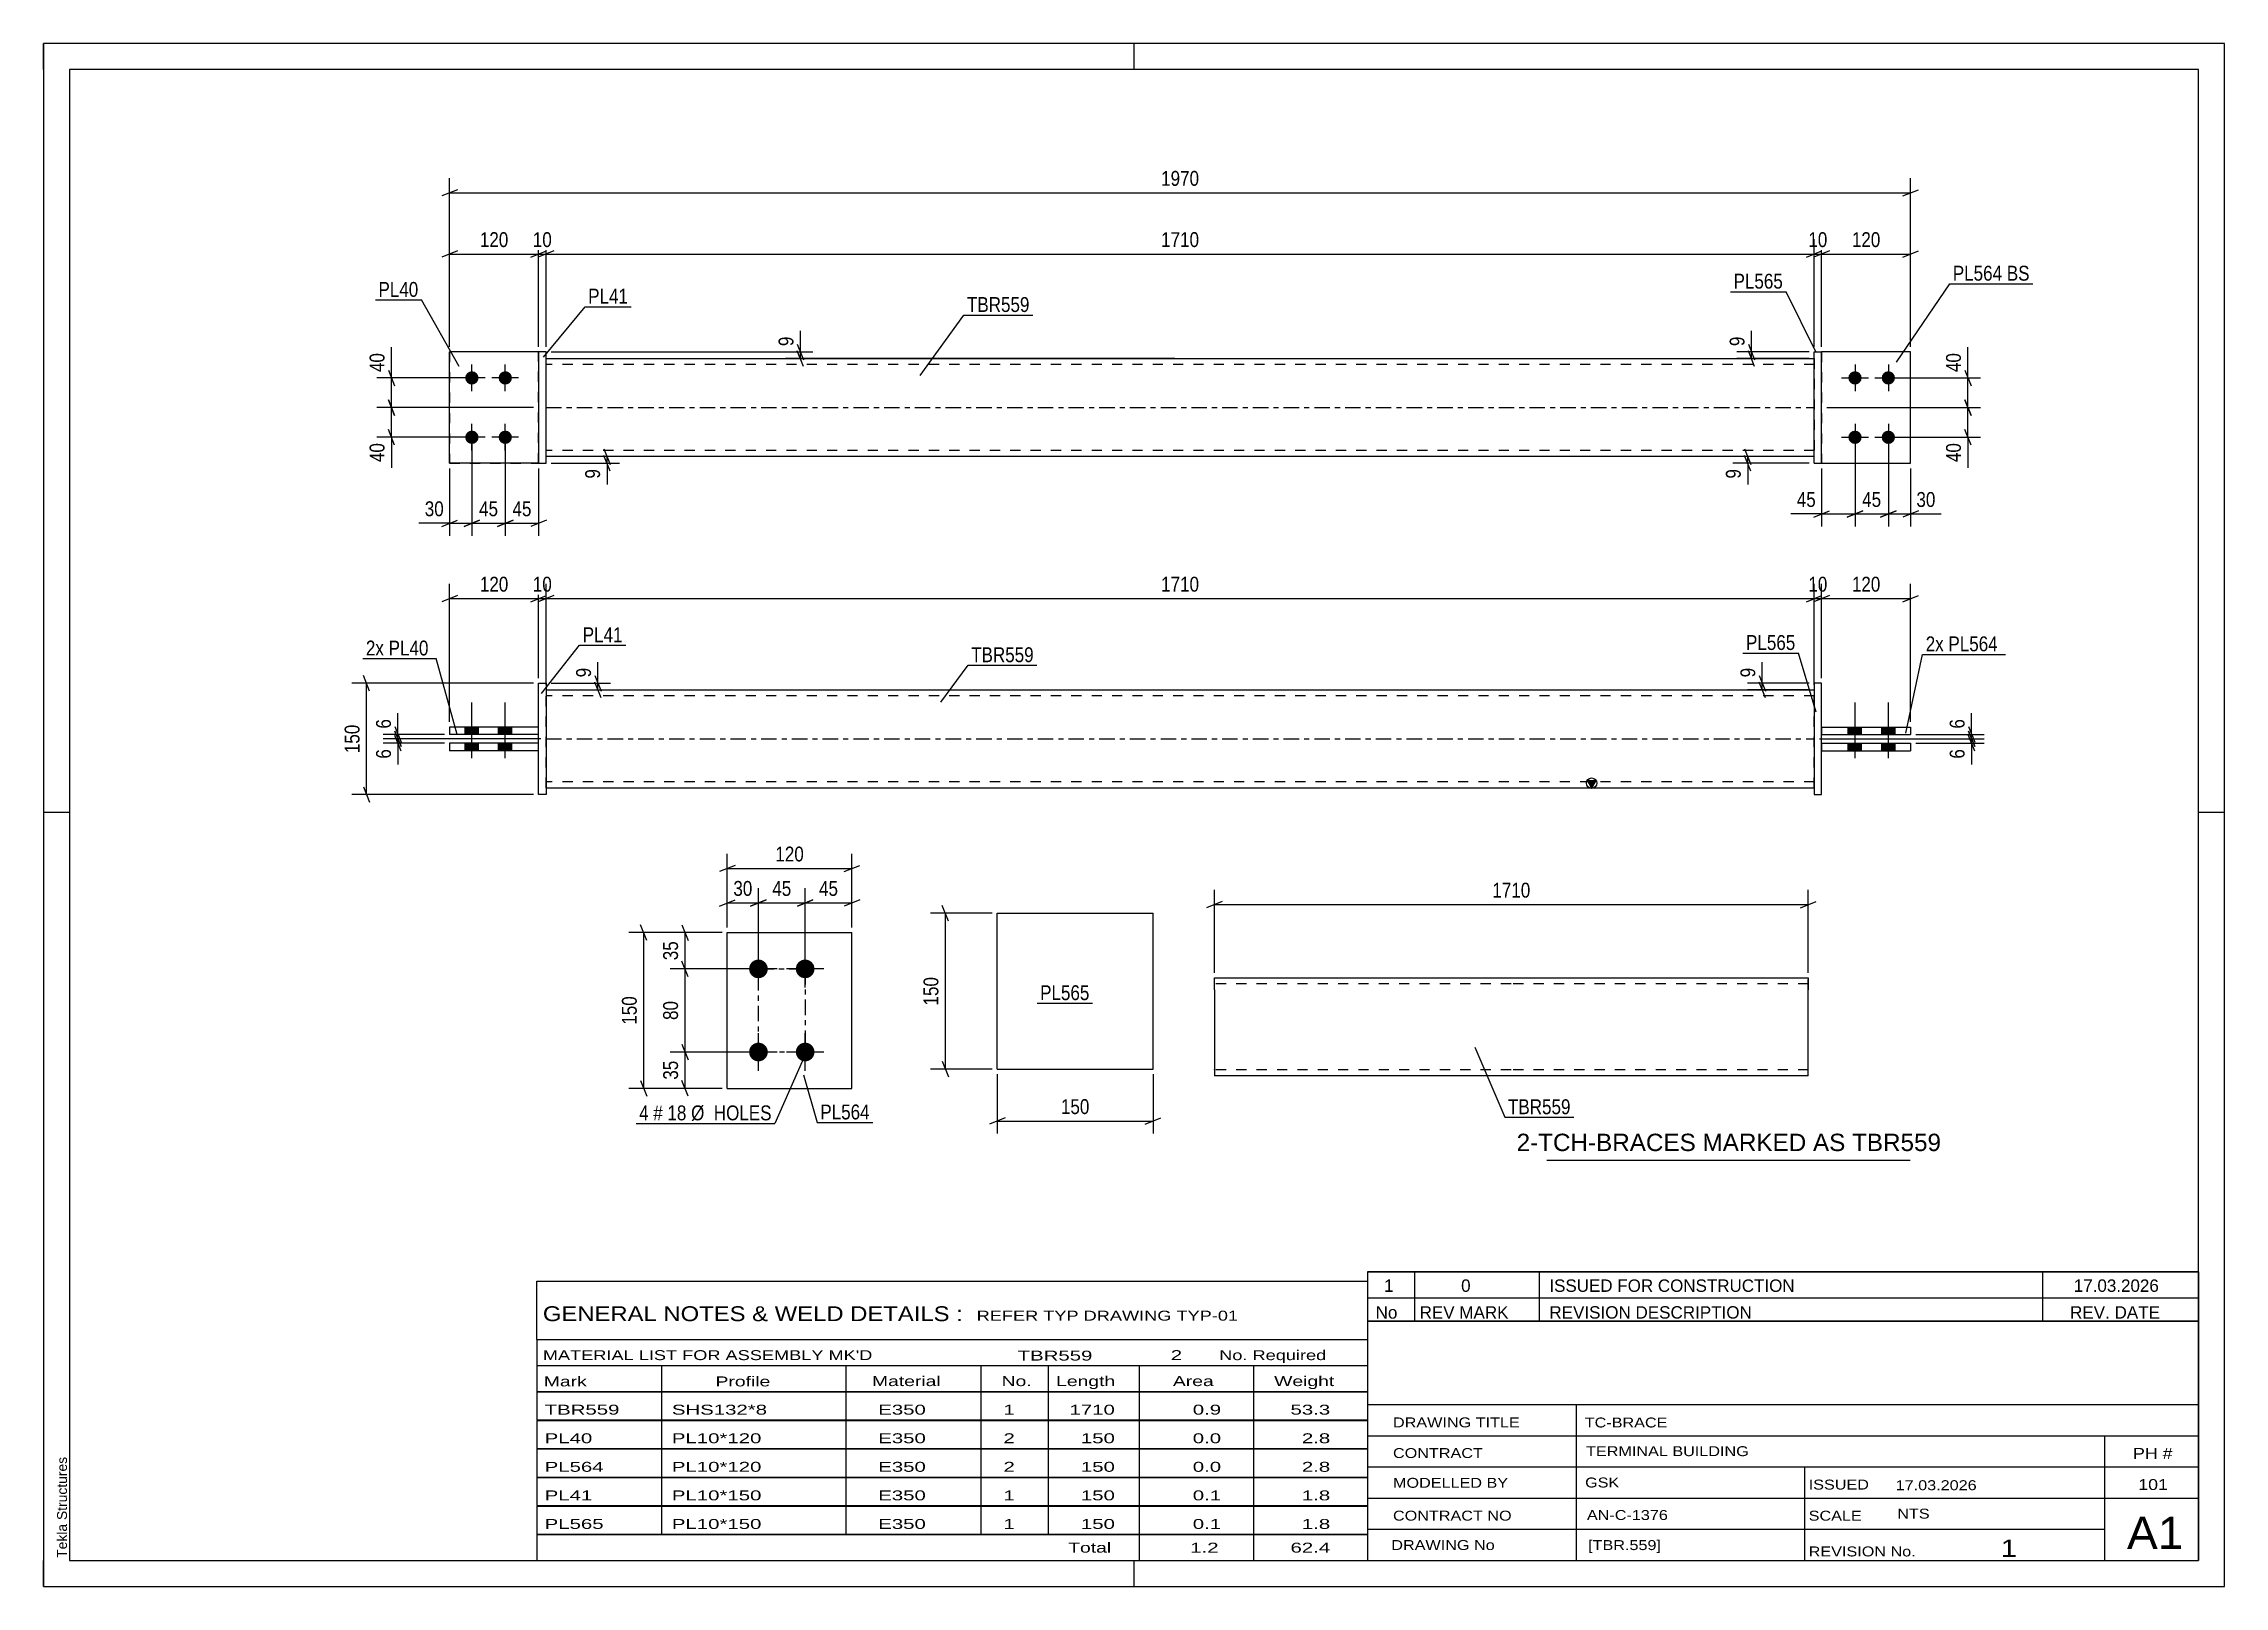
# Model space of a CAD drawing. Header units: millimetres. Extents: x 0 to 420, y 0 to 297.
import ezdxf

# ---------------------------------------------------------------- set-up
doc = ezdxf.new("R2010")
doc.units = ezdxf.units.MM
doc.linetypes.add('DXK_LINE_DOT2', pattern=[3.9198, 1.9599, -1.9599])
doc.linetypes.add('DXK_LINE_DOT3', pattern=[5.9187, 2.979, -0.9799, 0.9799, -0.9799])
doc.styles.add('Arial', font='arial.ttf', dxfattribs={"height": 0.2})
doc.styles.add('Arial Narrow', font='ARIALN.TTF', dxfattribs={"height": 0.2})

# ---------------------------------------------------------------- blocks, each defined once
blk = doc.blocks.new('Unknown-582664910-1163')
at = {"color": 5, "linetype": 'Continuous'}
for p, q in [((420, 297), (0, 297)), ((0, 297), (0, 0)), ((0, 292), (0, 297)), ((210, 292), (210, 297)), ((420, 0), (420, 297)), ((415, 292), (5, 292)), ((5, 292), (5, 5)), ((415, 5), (415, 292)), ((5, 149), (0, 149)), ((420, 149), (415, 149)), ((0, 0), (0, 5)), ((5, 5), (415, 5)), ((210, 0), (210, 5)), ((0, 0), (420, 0))]:
    blk.add_line(p, q, dxfattribs=at)
at = {"color": 174, "linetype": 'Continuous', "style": 'Arial'}
blk.add_text('Tekla Structures', height=1.9102, rotation=90, dxfattribs=at).set_placement((4.5, 5.5))
blk = doc.blocks.new('Part-582664910-2131 - 2107')
at = {"color": 2, "linetype": 'Continuous'}
for p, q in [((342.43, 165.44), (342.43, 164.01)), ((342.43, 165.44), (359.57, 165.44)), ((342.43, 164.01), (359.57, 164.01)), ((359.57, 165.44), (359.57, 164.01))]:
    blk.add_line(p, q, dxfattribs=at)
blk = doc.blocks.new('Part-582664910-2123 - 2107')
at = {"color": 2, "linetype": 'Continuous'}
for p, q in [((95.34, 162.3), (78.19, 162.3)), ((78.19, 162.3), (78.19, 160.87)), ((95.34, 160.87), (78.19, 160.87)), ((95.34, 160.87), (95.34, 162.3))]:
    blk.add_line(p, q, dxfattribs=at)
blk = doc.blocks.new('Bolt-582664910-2109 - 2107')
at = {"linetype": 'Continuous'}
for points in [[(81.19, 164.01), (83.77, 164.01), (83.77, 165.44), (81.19, 165.44)], [(81.19, 164.01), (83.77, 164.01), (83.77, 165.44), (81.19, 165.44)], [(87.62, 164.01), (90.19, 164.01), (90.19, 165.44), (87.62, 165.44)], [(87.62, 164.01), (90.19, 164.01), (90.19, 165.44), (87.62, 165.44)], [(81.19, 160.87), (83.77, 160.87), (83.77, 162.3), (81.19, 162.3)], [(81.19, 160.87), (83.77, 160.87), (83.77, 162.3), (81.19, 162.3)], [(87.62, 160.87), (90.19, 160.87), (90.19, 162.3), (87.62, 162.3)], [(87.62, 160.87), (90.19, 160.87), (90.19, 162.3), (87.62, 162.3)]]:
    blk.add_hatch(color=1, dxfattribs=at).paths.add_polyline_path(points)
at = {"color": 1, "linetype": 'Continuous'}
for p, q in [((82.48, 159.44), (82.48, 170.16)), ((82.48, 159.44), (82.48, 170.16)), ((88.91, 159.44), (88.91, 170.16)), ((88.91, 159.44), (88.91, 170.16)), ((81.19, 164.01), (81.19, 165.44)), ((81.19, 164.01), (81.19, 165.44)), ((83.77, 164.01), (83.77, 165.44)), ((83.77, 164.01), (83.77, 165.44)), ((87.62, 164.01), (87.62, 165.44)), ((87.62, 164.01), (87.62, 165.44)), ((90.19, 164.01), (90.19, 165.44)), ((90.19, 164.01), (90.19, 165.44)), ((81.19, 160.87), (81.19, 162.3)), ((81.19, 160.87), (81.19, 162.3)), ((83.77, 160.87), (83.77, 162.3)), ((83.77, 160.87), (83.77, 162.3)), ((87.62, 160.87), (87.62, 162.3)), ((87.62, 160.87), (87.62, 162.3)), ((90.19, 160.87), (90.19, 162.3)), ((90.19, 160.87), (90.19, 162.3))]:
    blk.add_line(p, q, dxfattribs=at)
blk = doc.blocks.new('Part-582664910-2126 - 2107')
at = {"color": 2, "linetype": 'Continuous'}
for p, q in [((342.43, 173.87), (341, 173.87)), ((341, 173.87), (341, 152.44)), ((342.43, 152.44), (342.43, 173.87)), ((341, 152.44), (342.43, 152.44))]:
    blk.add_line(p, q, dxfattribs=at)
blk = doc.blocks.new('Part-582664910-2118 - 2107')
at = {"color": 2, "linetype": 'Continuous'}
for p, q in [((95.34, 165.44), (78.19, 165.44)), ((78.19, 165.44), (78.19, 164.01)), ((95.34, 164.01), (78.19, 164.01)), ((95.34, 164.01), (95.34, 165.44))]:
    blk.add_line(p, q, dxfattribs=at)
blk = doc.blocks.new('Bolt-582664910-2110 - 2107')
at = {"linetype": 'Continuous'}
for points in [[(350.14, 165.44), (347.57, 165.44), (347.57, 164.01), (350.14, 164.01)], [(350.14, 165.44), (347.57, 165.44), (347.57, 164.01), (350.14, 164.01)], [(356.57, 165.44), (354, 165.44), (354, 164.01), (356.57, 164.01)], [(356.57, 165.44), (354, 165.44), (354, 164.01), (356.57, 164.01)], [(350.14, 162.3), (347.57, 162.3), (347.57, 160.87), (350.14, 160.87)], [(350.14, 162.3), (347.57, 162.3), (347.57, 160.87), (350.14, 160.87)], [(356.57, 162.3), (354, 162.3), (354, 160.87), (356.57, 160.87)], [(356.57, 162.3), (354, 162.3), (354, 160.87), (356.57, 160.87)]]:
    blk.add_hatch(color=1, dxfattribs=at).paths.add_polyline_path(points)
at = {"color": 1, "linetype": 'Continuous'}
for p, q in [((348.86, 159.44), (348.86, 170.16)), ((348.86, 159.44), (348.86, 170.16)), ((355.28, 159.44), (355.28, 170.16)), ((355.28, 159.44), (355.28, 170.16)), ((347.57, 164.01), (347.57, 165.44)), ((347.57, 164.01), (347.57, 165.44)), ((350.14, 164.01), (350.14, 165.44)), ((350.14, 164.01), (350.14, 165.44)), ((354, 164.01), (354, 165.44)), ((354, 164.01), (354, 165.44)), ((356.57, 164.01), (356.57, 165.44)), ((356.57, 164.01), (356.57, 165.44)), ((347.57, 160.87), (347.57, 162.3)), ((347.57, 160.87), (347.57, 162.3)), ((350.14, 160.87), (350.14, 162.3)), ((350.14, 160.87), (350.14, 162.3)), ((354, 160.87), (354, 162.3)), ((354, 160.87), (354, 162.3)), ((356.57, 160.87), (356.57, 162.3)), ((356.57, 160.87), (356.57, 162.3))]:
    blk.add_line(p, q, dxfattribs=at)
blk = doc.blocks.new('Part-582664910-2113 - 2107')
at = {"color": 2, "linetype": 'Continuous'}
for p, q in [((95.34, 173.87), (96.77, 173.87)), ((95.34, 152.44), (95.34, 173.87)), ((96.77, 173.87), (96.77, 152.44)), ((96.77, 152.44), (95.34, 152.44))]:
    blk.add_line(p, q, dxfattribs=at)
blk = doc.blocks.new('Part-582664910-2136 - 2107')
at = {"color": 2, "linetype": 'Continuous'}
for p, q in [((342.43, 162.3), (342.43, 160.87)), ((342.43, 162.3), (359.57, 162.3)), ((342.43, 160.87), (359.57, 160.87)), ((359.57, 162.3), (359.57, 160.87))]:
    blk.add_line(p, q, dxfattribs=at)
blk = doc.blocks.new('Part-582664910-2141 - 2107')
at = {"linetype": 'Continuous'}
blk.add_hatch(color=2, dxfattribs=at).paths.add_polyline_path([(298.14, 153.73), (297.34, 155.13), (298.94, 155.13)])
at = {"color": 2, "linetype": 'Continuous'}
for p, q in [((96.77, 172.58), (341, 172.58)), ((96.77, 153.73), (341, 153.73)), ((298.14, 153.73), (297.34, 155.13)), ((297.34, 155.13), (298.94, 155.13)), ((298.94, 155.13), (298.14, 153.73))]:
    blk.add_line(p, q, dxfattribs=at)
at = {"color": 7, "linetype": 'DXK_LINE_DOT2'}
for p, q in [((96.77, 153.73), (96.77, 172.58)), ((341, 153.73), (341, 172.58)), ((341, 171.44), (96.77, 171.44)), ((341, 154.87), (96.77, 154.87))]:
    blk.add_line(p, q, dxfattribs=at)
at = {"color": 7, "linetype": 'DXK_LINE_DOT3'}
blk.add_line((96.77, 163.16), (341, 163.16), dxfattribs=at)
at = {"color": 2, "linetype": 'Continuous'}
blk.add_circle((298.14, 154.63), 1, dxfattribs=at)
blk = doc.blocks.new('Bolt-582664910-1725 - 1723')
at = {"linetype": 'Continuous'}
for points in [[(82.48, 231.36, -1), (82.48, 233.93, -1)], [(88.91, 231.36, -1), (88.91, 233.93, -1)], [(82.48, 219.93, -1), (82.48, 222.5, -1)], [(88.91, 219.93, -1), (88.91, 222.5, -1)]]:
    blk.add_hatch(color=1, dxfattribs=at).paths.add_polyline_path(points)
at = {"color": 1, "linetype": 'Continuous'}
for p, q in [((82.48, 230.08), (82.48, 235.22)), ((88.91, 230.08), (88.91, 235.22)), ((85.05, 232.65), (79.91, 232.65)), ((91.48, 232.65), (86.34, 232.65)), ((82.48, 218.65), (82.48, 223.79)), ((88.91, 218.65), (88.91, 223.79)), ((85.05, 221.22), (79.91, 221.22)), ((91.48, 221.22), (86.34, 221.22))]:
    blk.add_line(p, q, dxfattribs=at)
blk = doc.blocks.new('Bolt-582664910-1726 - 1723')
at = {"linetype": 'Continuous'}
for points in [[(348.86, 233.93, -1), (348.86, 231.36, -1)], [(355.28, 233.93, -1), (355.28, 231.36, -1)], [(348.86, 222.5, -1), (348.86, 219.93, -1)], [(355.28, 222.5, -1), (355.28, 219.93, -1)]]:
    blk.add_hatch(color=1, dxfattribs=at).paths.add_polyline_path(points)
at = {"color": 1, "linetype": 'Continuous'}
for p, q in [((348.86, 235.22), (348.86, 230.08)), ((355.28, 235.22), (355.28, 230.08)), ((346.28, 232.65), (351.43, 232.65)), ((352.71, 232.65), (357.86, 232.65)), ((348.86, 223.79), (348.86, 218.65)), ((355.28, 223.79), (355.28, 218.65)), ((346.28, 221.22), (351.43, 221.22)), ((352.71, 221.22), (357.86, 221.22))]:
    blk.add_line(p, q, dxfattribs=at)
blk = doc.blocks.new('Part-582664910-1731 - 1723')
at = {"color": 2, "linetype": 'Continuous'}
for p, q in [((96.77, 237.65), (95.34, 237.65)), ((95.34, 237.65), (95.34, 216.22)), ((96.77, 216.22), (96.77, 237.65)), ((95.34, 216.22), (96.77, 216.22))]:
    blk.add_line(p, q, dxfattribs=at)
blk = doc.blocks.new('Part-582664910-1736 - 1723')
at = {"color": 2, "linetype": 'Continuous'}
for p, q in [((95.34, 237.65), (78.19, 237.65)), ((78.19, 216.22), (78.19, 237.65)), ((95.34, 216.22), (78.19, 216.22))]:
    blk.add_line(p, q, dxfattribs=at)
at = {"color": 7, "linetype": 'DXK_LINE_DOT2'}
blk.add_line((95.34, 216.22), (95.34, 237.65), dxfattribs=at)
blk = doc.blocks.new('Part-582664910-1737 - 1723')
at = {"color": 7, "linetype": 'DXK_LINE_DOT2'}
for p, q in [((95.34, 237.65), (78.19, 237.65)), ((78.19, 237.65), (78.19, 216.22)), ((95.34, 216.22), (95.34, 237.65)), ((78.19, 216.22), (95.34, 216.22))]:
    blk.add_line(p, q, dxfattribs=at)
blk = doc.blocks.new('Part-582664910-1752 - 1723')
at = {"color": 2, "linetype": 'Continuous'}
for p, q in [((96.77, 236.36), (341, 236.36)), ((341, 217.5), (96.77, 217.5))]:
    blk.add_line(p, q, dxfattribs=at)
at = {"color": 7, "linetype": 'DXK_LINE_DOT2'}
for p, q in [((96.77, 217.5), (96.77, 236.36)), ((341, 235.22), (96.77, 235.22)), ((341, 236.36), (341, 217.5)), ((341, 218.65), (96.77, 218.65))]:
    blk.add_line(p, q, dxfattribs=at)
at = {"color": 7, "linetype": 'DXK_LINE_DOT3'}
blk.add_line((96.77, 226.93), (341, 226.93), dxfattribs=at)
blk = doc.blocks.new('Part-582664910-1777 - 1723')
at = {"color": 7, "linetype": 'DXK_LINE_DOT2'}
for p, q in [((359.57, 237.65), (342.43, 237.65)), ((342.43, 237.65), (342.43, 216.22)), ((359.57, 216.22), (359.57, 237.65)), ((342.43, 216.22), (359.57, 216.22))]:
    blk.add_line(p, q, dxfattribs=at)
blk = doc.blocks.new('Part-582664910-1782 - 1723')
at = {"color": 2, "linetype": 'Continuous'}
for p, q in [((359.57, 237.65), (342.43, 237.65)), ((359.57, 216.22), (359.57, 237.65)), ((342.43, 216.22), (359.57, 216.22))]:
    blk.add_line(p, q, dxfattribs=at)
at = {"color": 7, "linetype": 'DXK_LINE_DOT2'}
blk.add_line((342.43, 237.65), (342.43, 216.22), dxfattribs=at)
blk = doc.blocks.new('Part-582664910-1787 - 1723')
at = {"color": 2, "linetype": 'Continuous'}
for p, q in [((341, 216.22), (341, 237.65)), ((341, 237.65), (342.43, 237.65)), ((342.43, 216.22), (342.43, 237.65)), ((341, 216.22), (342.43, 216.22))]:
    blk.add_line(p, q, dxfattribs=at)
blk = doc.blocks.new('Part-582664910-1429 - 1401')
at = {"color": 2, "linetype": 'Continuous'}
for p, q in [((225.48, 114.84), (225.48, 117.13)), ((225.48, 117.13), (282.62, 117.13)), ((225.48, 114.84), (225.48, 98.27)), ((282.72, 117.13), (339.87, 117.13)), ((339.87, 117.13), (339.87, 114.84)), ((339.87, 98.27), (339.87, 114.84)), ((282.62, 98.27), (225.48, 98.27)), ((339.87, 98.27), (282.72, 98.27))]:
    blk.add_line(p, q, dxfattribs=at)
at = {"color": 7, "linetype": 'DXK_LINE_DOT2'}
for p, q in [((282.62, 115.98), (225.48, 115.98)), ((339.87, 115.98), (282.72, 115.98)), ((339.87, 114.84), (339.87, 116.95)), ((225.48, 99.41), (225.48, 99.5)), ((282.62, 99.41), (225.48, 99.41)), ((339.87, 99.41), (282.72, 99.41)), ((339.87, 99.41), (339.87, 99.5))]:
    blk.add_line(p, q, dxfattribs=at)
blk = doc.blocks.new('Part-582664910-1509 - 1493')
at = {"color": 2, "linetype": 'Continuous'}
for p, q in [((131.67, 95.87), (131.67, 125.87)), ((131.67, 125.87), (155.67, 125.87)), ((155.67, 95.87), (155.67, 125.87)), ((131.67, 95.87), (155.67, 95.87))]:
    blk.add_line(p, q, dxfattribs=at)
blk = doc.blocks.new('Bolt-582664910-1570 - 1493')
at = {"linetype": 'Continuous'}
for points in [[(137.67, 117.07, -1), (137.67, 120.67, -1)], [(146.67, 117.07, -1), (146.67, 120.67, -1)], [(137.67, 101.07, -1), (137.67, 104.67, -1)], [(146.67, 101.07, -1), (146.67, 104.67, -1)]]:
    blk.add_hatch(color=1, dxfattribs=at).paths.add_polyline_path(points)
at = {"color": 1, "linetype": 'Continuous'}
for p, q in [((137.67, 115.27), (137.67, 122.47)), ((146.67, 115.27), (146.67, 122.47)), ((141.27, 118.87), (134.07, 118.87)), ((150.27, 118.87), (143.07, 118.87)), ((137.67, 99.27), (137.67, 106.47)), ((146.67, 99.27), (146.67, 106.47)), ((141.27, 102.87), (134.07, 102.87)), ((150.27, 102.87), (143.07, 102.87))]:
    blk.add_line(p, q, dxfattribs=at)
blk = doc.blocks.new('Part-582664910-1473 - 1457')
at = {"color": 2, "linetype": 'Continuous'}
for p, q in [((183.67, 99.58), (183.67, 129.58)), ((183.67, 129.58), (213.67, 129.58)), ((213.67, 99.58), (213.67, 129.58)), ((183.67, 99.58), (213.67, 99.58))]:
    blk.add_line(p, q, dxfattribs=at)
blk = doc.blocks.new('Rectangle-582664910-1710 - 1493')
at = {"color": 1, "linetype": 'DXK_LINE_DOT3'}
blk.add_lwpolyline([(137.67, 118.87), (146.67, 118.87), (146.67, 102.87), (137.67, 102.87), (137.67, 118.87)], close=True, dxfattribs=at)
blk = doc.blocks.new('StraightDimension-582664910-2145 - 2107')
at = {"color": 7, "linetype": 'Continuous'}
for p, q in [((340, 173.87), (328.15, 173.87)), ((340, 172.58), (328.15, 172.58)), ((330.4, 175.37), (331.6, 172.37)), ((331.6, 171.08), (330.4, 174.08)), ((331, 172.58), (331, 173.87))]:
    blk.add_line(p, q, dxfattribs=at)
at = {"color": 0}
blk.add_wipeout([(330.25, 177.42), (326.05, 177.42), (326.05, 174.4), (330.25, 174.4)], dxfattribs=at)
at = {"color": 7, "linetype": 'Continuous'}
blk.add_line((331, 173.87), (331, 177.95), dxfattribs=at)
blk.add_line((331, 173.87), (331, 177.95), dxfattribs=at)
at = {"color": 3, "style": 'Arial Narrow'}
blk.add_text('9', height=2.86, rotation=90.0002, dxfattribs=at).set_placement((329.65, 175))
blk = doc.blocks.new('StraightDimension-582664910-2283 - 2107')
at = {"color": 7, "linetype": 'Continuous'}
for p, q in [((97.77, 173.87), (109.17, 173.87)), ((97.77, 172.58), (109.17, 172.58)), ((106.17, 175.37), (107.37, 172.37)), ((107.37, 171.08), (106.17, 174.08)), ((106.77, 172.58), (106.77, 173.87))]:
    blk.add_line(p, q, dxfattribs=at)
at = {"color": 0}
blk.add_wipeout([(106.02, 177.42), (101.82, 177.42), (101.82, 174.4), (106.02, 174.4)], dxfattribs=at)
at = {"color": 7, "linetype": 'Continuous'}
blk.add_line((106.77, 173.87), (106.77, 177.95), dxfattribs=at)
blk.add_line((106.77, 173.87), (106.77, 177.95), dxfattribs=at)
at = {"color": 3, "style": 'Arial Narrow'}
blk.add_text('9', height=2.86, rotation=90.0002, dxfattribs=at).set_placement((105.42, 175))
blk = doc.blocks.new('StraightDimension-582664910-2155 - 2107')
at = {"color": 7, "linetype": 'Continuous'}
for p, q in [((360.57, 164.01), (373.71, 164.01)), ((370.71, 165.51), (371.91, 162.51)), ((371.91, 161.66), (370.71, 164.66)), ((371.31, 163.16), (371.31, 164.01)), ((342, 163.16), (373.71, 163.16))]:
    blk.add_line(p, q, dxfattribs=at)
at = {"color": 0}
blk.add_wipeout([(370.56, 167.57), (366.36, 167.57), (366.36, 164.54), (370.56, 164.54)], dxfattribs=at)
at = {"color": 7, "linetype": 'Continuous'}
blk.add_line((371.31, 164.01), (371.31, 168.09), dxfattribs=at)
blk.add_line((371.31, 164.01), (371.31, 168.09), dxfattribs=at)
at = {"color": 3, "style": 'Arial Narrow'}
blk.add_text('6', height=2.86, rotation=90.0002, dxfattribs=at).set_placement((369.96, 165.14))
blk = doc.blocks.new('StraightDimension-582664910-2171 - 2107')
at = {"color": 7, "linetype": 'Continuous'}
for p, q in [((370.71, 164.66), (371.91, 161.66)), ((342, 163.16), (373.71, 163.16)), ((360.57, 162.3), (373.71, 162.3)), ((371.91, 160.8), (370.71, 163.8)), ((371.31, 162.3), (371.31, 163.16))]:
    blk.add_line(p, q, dxfattribs=at)
at = {"color": 0}
blk.add_wipeout([(370.56, 161.77), (366.36, 161.77), (366.36, 158.75), (370.56, 158.75)], dxfattribs=at)
at = {"color": 7, "linetype": 'Continuous'}
blk.add_line((371.31, 162.3), (371.31, 158.22), dxfattribs=at)
blk.add_line((371.31, 162.3), (371.31, 158.22), dxfattribs=at)
at = {"color": 3, "style": 'Arial Narrow'}
blk.add_text('6', height=2.86, rotation=90.0002, dxfattribs=at).set_placement((369.96, 159.35))
blk = doc.blocks.new('StraightDimension-582664910-2199 - 2107')
at = {"color": 7, "linetype": 'Continuous'}
for p, q in [((77.19, 164.01), (65.39, 164.01)), ((67.64, 165.51), (68.84, 162.51)), ((68.84, 161.66), (67.64, 164.66)), ((68.24, 163.16), (68.24, 164.01)), ((95.77, 163.16), (65.39, 163.16))]:
    blk.add_line(p, q, dxfattribs=at)
at = {"color": 0}
blk.add_wipeout([(67.49, 167.57), (63.29, 167.57), (63.29, 164.54), (67.49, 164.54)], dxfattribs=at)
at = {"color": 7, "linetype": 'Continuous'}
blk.add_line((68.24, 164.01), (68.24, 168.09), dxfattribs=at)
blk.add_line((68.24, 164.01), (68.24, 168.09), dxfattribs=at)
at = {"color": 3, "style": 'Arial Narrow'}
blk.add_text('6', height=2.86, rotation=90.0002, dxfattribs=at).set_placement((66.89, 165.14))
blk = doc.blocks.new('StraightDimension-582664910-2215 - 2107')
at = {"color": 7, "linetype": 'Continuous'}
for p, q in [((67.64, 164.66), (68.84, 161.66)), ((95.77, 163.16), (65.39, 163.16)), ((77.19, 162.3), (65.39, 162.3)), ((68.84, 160.8), (67.64, 163.8)), ((68.24, 162.3), (68.24, 163.16))]:
    blk.add_line(p, q, dxfattribs=at)
at = {"color": 0}
blk.add_wipeout([(67.49, 161.77), (63.29, 161.77), (63.29, 158.75), (67.49, 158.75)], dxfattribs=at)
at = {"color": 7, "linetype": 'Continuous'}
blk.add_line((68.24, 162.3), (68.24, 158.22), dxfattribs=at)
blk.add_line((68.24, 162.3), (68.24, 158.22), dxfattribs=at)
at = {"color": 3, "style": 'Arial Narrow'}
blk.add_text('6', height=2.86, rotation=90.0002, dxfattribs=at).set_placement((66.89, 159.35))
blk = doc.blocks.new('StraightDimension-582664910-2232 - 2107')
at = {"color": 7, "linetype": 'Continuous'}
for p, q in [((339.5, 189.55), (342.5, 190.75)), ((343.93, 190.75), (340.93, 189.55)), ((341, 173.58), (341, 193)), ((341, 190.15), (342.43, 190.15)), ((342.43, 174.87), (342.43, 193))]:
    blk.add_line(p, q, dxfattribs=at)
at = {"color": 0}
blk.add_wipeout([(344.14, 190.9), (344.14, 195.1), (339.28, 195.1), (339.28, 190.9)], dxfattribs=at)
at = {"color": 3, "style": 'Arial Narrow'}
blk.add_text('10', height=2.863, dxfattribs=at).set_placement((339.88, 191.5))
blk = doc.blocks.new('StraightDimension-582664910-2242 - 2107')
at = {"color": 7, "linetype": 'Continuous'}
for p, q in [((79.69, 190.75), (76.69, 189.55)), ((78.19, 166.44), (78.19, 193)), ((78.19, 190.15), (95.34, 190.15)), ((93.84, 189.55), (96.84, 190.75)), ((95.34, 174.87), (95.34, 193))]:
    blk.add_line(p, q, dxfattribs=at)
at = {"color": 0}
blk.add_wipeout([(90.11, 190.9), (90.11, 195.1), (83.42, 195.1), (83.42, 190.9)], dxfattribs=at)
at = {"color": 3, "style": 'Arial Narrow'}
blk.add_text('120', height=2.863, dxfattribs=at).set_placement((84.02, 191.5))
blk = doc.blocks.new('StraightDimension-582664910-2252 - 2107')
at = {"color": 7, "linetype": 'Continuous'}
for p, q in [((93.84, 189.55), (96.84, 190.75)), ((98.27, 190.75), (95.27, 189.55)), ((95.34, 174.87), (95.34, 193)), ((95.34, 190.15), (96.77, 190.15)), ((96.77, 173.58), (96.77, 193))]:
    blk.add_line(p, q, dxfattribs=at)
at = {"color": 0}
blk.add_wipeout([(98.48, 190.9), (98.48, 195.1), (93.62, 195.1), (93.62, 190.9)], dxfattribs=at)
at = {"color": 3, "style": 'Arial Narrow'}
blk.add_text('10', height=2.863, dxfattribs=at).set_placement((94.22, 191.5))
blk = doc.blocks.new('StraightDimension-582664910-2262 - 2107')
at = {"color": 7, "linetype": 'Continuous'}
for p, q in [((98.27, 190.75), (95.27, 189.55)), ((96.77, 173.58), (96.77, 193)), ((96.77, 190.15), (341, 190.15)), ((339.5, 189.55), (342.5, 190.75)), ((341, 173.58), (341, 193))]:
    blk.add_line(p, q, dxfattribs=at)
at = {"color": 0}
blk.add_wipeout([(223.14, 190.9), (223.14, 195.1), (214.63, 195.1), (214.63, 190.9)], dxfattribs=at)
at = {"color": 3, "style": 'Arial Narrow'}
blk.add_text('1710', height=2.863, dxfattribs=at).set_placement((215.23, 191.5))
blk = doc.blocks.new('StraightDimension-582664910-2272 - 2107')
at = {"color": 7, "linetype": 'Continuous'}
for p, q in [((343.93, 190.75), (340.93, 189.55)), ((342.43, 174.87), (342.43, 193)), ((342.43, 190.15), (359.57, 190.15)), ((358.07, 189.55), (361.07, 190.75)), ((359.57, 166.44), (359.57, 193))]:
    blk.add_line(p, q, dxfattribs=at)
at = {"color": 0}
blk.add_wipeout([(354.34, 190.9), (354.34, 195.1), (347.66, 195.1), (347.66, 190.9)], dxfattribs=at)
at = {"color": 3, "style": 'Arial Narrow'}
blk.add_text('120', height=2.863, dxfattribs=at).set_placement((348.26, 191.5))
blk = doc.blocks.new('StraightDimension-582664910-2293 - 2107')
at = {"color": 7, "linetype": 'Continuous'}
for p, q in [((94.34, 173.87), (59.34, 173.87)), ((62.79, 172.37), (61.59, 175.37)), ((62.19, 152.44), (62.19, 173.87)), ((94.34, 152.44), (59.34, 152.44)), ((61.59, 153.94), (62.79, 150.94))]:
    blk.add_line(p, q, dxfattribs=at)
at = {"color": 0}
blk.add_wipeout([(61.44, 166.5), (57.24, 166.5), (57.24, 159.81), (61.44, 159.81)], dxfattribs=at)
at = {"color": 3, "style": 'Arial Narrow'}
blk.add_text('150', height=2.863, rotation=90.0002, dxfattribs=at).set_placement((60.84, 160.41))
blk = doc.blocks.new('StraightDimension-582664910-2005 - 1723')
at = {"color": 7, "linetype": 'Continuous'}
for p, q in [((355.28, 220.22), (355.28, 204.06)), ((359.57, 215.22), (359.57, 204.06)), ((353.78, 205.86), (356.78, 207.06)), ((355.28, 206.46), (359.57, 206.46)), ((361.07, 207.06), (358.07, 205.86))]:
    blk.add_line(p, q, dxfattribs=at)
at = {"color": 0}
blk.add_wipeout([(364.95, 207.21), (364.95, 211.41), (360.09, 211.41), (360.09, 207.21)], dxfattribs=at)
at = {"color": 7, "linetype": 'Continuous'}
blk.add_line((359.57, 206.46), (365.48, 206.46), dxfattribs=at)
blk.add_line((359.57, 206.46), (365.48, 206.46), dxfattribs=at)
at = {"color": 3, "style": 'Arial Narrow'}
blk.add_text('30', height=2.863, dxfattribs=at).set_placement((360.69, 207.81))
blk = doc.blocks.new('StraightDimension-582664910-2944 - 1723')
at = {"color": 7, "linetype": 'Continuous'}
for p, q in [((79.69, 257.09), (76.69, 255.89)), ((78.19, 238.65), (78.19, 259.34)), ((78.19, 256.49), (95.34, 256.49)), ((93.84, 255.89), (96.84, 257.09)), ((95.34, 238.65), (95.34, 259.34))]:
    blk.add_line(p, q, dxfattribs=at)
at = {"color": 0}
blk.add_wipeout([(90.11, 257.24), (90.11, 261.44), (83.42, 261.44), (83.42, 257.24)], dxfattribs=at)
at = {"color": 3, "style": 'Arial Narrow'}
blk.add_text('120', height=2.863, dxfattribs=at).set_placement((84.02, 257.84))
blk = doc.blocks.new('StraightDimension-582664910-1859 - 1723')
at = {"color": 7, "linetype": 'Continuous'}
for p, q in [((79.69, 268.88), (76.69, 267.68)), ((78.19, 238.65), (78.19, 271.13)), ((358.07, 267.68), (361.07, 268.88)), ((359.57, 238.65), (359.57, 271.13)), ((78.19, 268.28), (359.57, 268.28))]:
    blk.add_line(p, q, dxfattribs=at)
at = {"color": 0}
blk.add_wipeout([(223.14, 269.03), (223.14, 273.23), (214.63, 273.23), (214.63, 269.03)], dxfattribs=at)
at = {"color": 3, "style": 'Arial Narrow'}
blk.add_text('1970', height=2.863, dxfattribs=at).set_placement((215.23, 269.63))
blk = doc.blocks.new('StraightDimension-582664910-1879 - 1723')
at = {"color": 7, "linetype": 'Continuous'}
for p, q in [((88.91, 220.22), (88.91, 202.27)), ((95.34, 215.22), (95.34, 202.27)), ((87.41, 204.07), (90.41, 205.27)), ((88.91, 204.67), (95.34, 204.67)), ((96.84, 205.27), (93.84, 204.07))]:
    blk.add_line(p, q, dxfattribs=at)
at = {"color": 0}
blk.add_wipeout([(94.55, 205.42), (94.55, 209.62), (89.7, 209.62), (89.7, 205.42)], dxfattribs=at)
at = {"color": 3, "style": 'Arial Narrow'}
blk.add_text('45', height=2.863, dxfattribs=at).set_placement((90.3, 206.02))
blk = doc.blocks.new('StraightDimension-582664910-1986 - 1723')
at = {"color": 7, "linetype": 'Continuous'}
for p, q in [((356.28, 232.65), (373.01, 232.65)), ((370.01, 234.15), (371.21, 231.15)), ((370.61, 226.93), (370.61, 232.65)), ((343.43, 226.93), (373.01, 226.93)), ((371.21, 225.43), (370.01, 228.43))]:
    blk.add_line(p, q, dxfattribs=at)
at = {"color": 0}
blk.add_wipeout([(369.86, 238.03), (365.66, 238.03), (365.66, 233.17), (369.86, 233.17)], dxfattribs=at)
at = {"color": 7, "linetype": 'Continuous'}
blk.add_line((370.61, 232.65), (370.61, 238.55), dxfattribs=at)
blk.add_line((370.61, 232.65), (370.61, 238.55), dxfattribs=at)
at = {"color": 3, "style": 'Arial Narrow'}
blk.add_text('40', height=2.863, rotation=90.0002, dxfattribs=at).set_placement((369.26, 233.77))
blk = doc.blocks.new('StraightDimension-582664910-1917 - 1723')
at = {"color": 7, "linetype": 'Continuous'}
for p, q in [((82.48, 220.22), (82.48, 202.27)), ((78.19, 215.22), (78.19, 202.27)), ((76.69, 204.07), (79.69, 205.27)), ((78.19, 204.67), (82.48, 204.67)), ((83.98, 205.27), (80.98, 204.07))]:
    blk.add_line(p, q, dxfattribs=at)
at = {"color": 0}
blk.add_wipeout([(77.67, 205.42), (77.67, 209.62), (72.81, 209.62), (72.81, 205.42)], dxfattribs=at)
at = {"color": 7, "linetype": 'Continuous'}
blk.add_line((78.19, 204.67), (72.29, 204.67), dxfattribs=at)
blk.add_line((78.19, 204.67), (72.29, 204.67), dxfattribs=at)
at = {"color": 3, "style": 'Arial Narrow'}
blk.add_text('30', height=2.863, dxfattribs=at).set_placement((73.41, 206.02))
blk = doc.blocks.new('StraightDimension-582664910-2024 - 1723')
at = {"color": 7, "linetype": 'Continuous'}
for p, q in [((348.86, 220.22), (348.86, 204.06)), ((355.28, 220.22), (355.28, 204.06)), ((347.36, 205.86), (350.36, 207.06)), ((348.86, 206.46), (355.28, 206.46)), ((356.78, 207.06), (353.78, 205.86))]:
    blk.add_line(p, q, dxfattribs=at)
at = {"color": 0}
blk.add_wipeout([(354.5, 207.21), (354.5, 211.41), (349.64, 211.41), (349.64, 207.21)], dxfattribs=at)
at = {"color": 3, "style": 'Arial Narrow'}
blk.add_text('45', height=2.863, dxfattribs=at).set_placement((350.24, 207.81))
blk = doc.blocks.new('StraightDimension-582664910-1965 - 1723')
at = {"color": 7, "linetype": 'Continuous'}
for p, q in [((327.6, 219), (328.8, 216)), ((340, 217.5), (325.35, 217.5)), ((340, 216.22), (325.35, 216.22)), ((328.8, 214.72), (327.6, 217.72)), ((328.2, 216.22), (328.2, 217.5))]:
    blk.add_line(p, q, dxfattribs=at)
at = {"color": 0}
blk.add_wipeout([(327.45, 215.69), (323.25, 215.69), (323.25, 212.67), (327.45, 212.67)], dxfattribs=at)
at = {"color": 7, "linetype": 'Continuous'}
blk.add_line((328.2, 216.22), (328.2, 212.14), dxfattribs=at)
blk.add_line((328.2, 216.22), (328.2, 212.14), dxfattribs=at)
at = {"color": 3, "style": 'Arial Narrow'}
blk.add_text('9', height=2.86, rotation=90.0002, dxfattribs=at).set_placement((326.85, 213.27))
blk = doc.blocks.new('StraightDimension-582664910-1901 - 1723')
at = {"color": 7, "linetype": 'Continuous'}
for p, q in [((82.48, 220.22), (82.48, 202.27)), ((88.91, 220.22), (88.91, 202.27)), ((80.98, 204.07), (83.98, 205.27)), ((82.48, 204.67), (88.91, 204.67)), ((90.41, 205.27), (87.41, 204.07))]:
    blk.add_line(p, q, dxfattribs=at)
at = {"color": 0}
blk.add_wipeout([(88.12, 205.42), (88.12, 209.62), (83.27, 209.62), (83.27, 205.42)], dxfattribs=at)
at = {"color": 3, "style": 'Arial Narrow'}
blk.add_text('45', height=2.863, dxfattribs=at).set_placement((83.87, 206.02))
blk = doc.blocks.new('StraightDimension-582664910-1937 - 1723')
at = {"color": 7, "linetype": 'Continuous'}
for p, q in [((107.91, 219), (109.11, 216)), ((97.77, 216.22), (110.91, 216.22)), ((217.88, 217.5), (105.66, 217.5)), ((109.11, 214.72), (107.91, 217.72)), ((108.51, 216.22), (108.51, 217.5))]:
    blk.add_line(p, q, dxfattribs=at)
at = {"color": 0}
blk.add_wipeout([(107.76, 215.69), (103.56, 215.69), (103.56, 212.67), (107.76, 212.67)], dxfattribs=at)
at = {"color": 7, "linetype": 'Continuous'}
blk.add_line((108.51, 216.22), (108.51, 212.14), dxfattribs=at)
blk.add_line((108.51, 216.22), (108.51, 212.14), dxfattribs=at)
at = {"color": 3, "style": 'Arial Narrow'}
blk.add_text('9', height=2.86, rotation=90.0002, dxfattribs=at).set_placement((107.16, 213.27))
blk = doc.blocks.new('StraightDimension-582664910-1946 - 1723')
at = {"color": 7, "linetype": 'Continuous'}
for p, q in [((81.48, 232.65), (64.15, 232.65)), ((66.4, 234.15), (67.6, 231.15)), ((67, 226.93), (67, 232.65)), ((94.34, 226.93), (64.15, 226.93)), ((67.6, 225.43), (66.4, 228.43))]:
    blk.add_line(p, q, dxfattribs=at)
at = {"color": 0}
blk.add_wipeout([(66.25, 238.03), (62.05, 238.03), (62.05, 233.17), (66.25, 233.17)], dxfattribs=at)
at = {"color": 7, "linetype": 'Continuous'}
blk.add_line((67, 232.65), (67, 238.55), dxfattribs=at)
blk.add_line((67, 232.65), (67, 238.55), dxfattribs=at)
at = {"color": 3, "style": 'Arial Narrow'}
blk.add_text('40', height=2.863, rotation=90.0002, dxfattribs=at).set_placement((65.65, 233.77))
blk = doc.blocks.new('StraightDimension-582664910-1955 - 1723')
at = {"color": 7, "linetype": 'Continuous'}
for p, q in [((94.34, 226.93), (64.15, 226.93)), ((66.4, 228.43), (67.6, 225.43)), ((67, 221.22), (67, 226.93)), ((67.6, 219.72), (66.4, 222.72)), ((81.48, 221.22), (64.15, 221.22))]:
    blk.add_line(p, q, dxfattribs=at)
at = {"color": 0}
blk.add_wipeout([(66.25, 220.69), (62.05, 220.69), (62.05, 215.84), (66.25, 215.84)], dxfattribs=at)
at = {"color": 7, "linetype": 'Continuous'}
blk.add_line((67, 221.22), (67, 215.31), dxfattribs=at)
blk.add_line((67, 221.22), (67, 215.31), dxfattribs=at)
at = {"color": 3, "style": 'Arial Narrow'}
blk.add_text('40', height=2.863, rotation=90.0002, dxfattribs=at).set_placement((65.65, 216.44))
blk = doc.blocks.new('StraightDimension-582664910-1972 - 1723')
at = {"color": 7, "linetype": 'Continuous'}
for p, q in [((340, 237.65), (326.08, 237.65)), ((340, 236.36), (326.08, 236.36)), ((328.33, 239.15), (329.53, 236.15)), ((329.53, 234.86), (328.33, 237.86)), ((328.93, 236.36), (328.93, 237.65))]:
    blk.add_line(p, q, dxfattribs=at)
at = {"color": 0}
blk.add_wipeout([(328.18, 241.2), (323.98, 241.2), (323.98, 238.17), (328.18, 238.17)], dxfattribs=at)
at = {"color": 7, "linetype": 'Continuous'}
blk.add_line((328.93, 237.65), (328.93, 241.73), dxfattribs=at)
blk.add_line((328.93, 237.65), (328.93, 241.73), dxfattribs=at)
at = {"color": 3, "style": 'Arial Narrow'}
blk.add_text('9', height=2.86, rotation=90.0002, dxfattribs=at).set_placement((327.58, 238.77))
blk = doc.blocks.new('StraightDimension-582664910-1979 - 1723')
at = {"color": 7, "linetype": 'Continuous'}
for p, q in [((97.77, 237.65), (148.16, 237.65)), ((217.88, 236.36), (142.91, 236.36)), ((145.16, 239.15), (146.36, 236.15)), ((146.36, 234.86), (145.16, 237.86)), ((145.76, 236.36), (145.76, 237.65))]:
    blk.add_line(p, q, dxfattribs=at)
at = {"color": 0}
blk.add_wipeout([(145.01, 241.2), (140.81, 241.2), (140.81, 238.17), (145.01, 238.17)], dxfattribs=at)
at = {"color": 7, "linetype": 'Continuous'}
blk.add_line((145.76, 237.65), (145.76, 241.73), dxfattribs=at)
blk.add_line((145.76, 237.65), (145.76, 241.73), dxfattribs=at)
at = {"color": 3, "style": 'Arial Narrow'}
blk.add_text('9', height=2.86, rotation=90.0002, dxfattribs=at).set_placement((144.41, 238.77))
blk = doc.blocks.new('StraightDimension-582664910-1995 - 1723')
at = {"color": 7, "linetype": 'Continuous'}
for p, q in [((343.43, 226.93), (373.01, 226.93)), ((370.01, 228.43), (371.21, 225.43)), ((370.61, 221.22), (370.61, 226.93)), ((371.21, 219.72), (370.01, 222.72)), ((356.28, 221.22), (373.01, 221.22))]:
    blk.add_line(p, q, dxfattribs=at)
at = {"color": 0}
blk.add_wipeout([(369.86, 220.69), (365.66, 220.69), (365.66, 215.84), (369.86, 215.84)], dxfattribs=at)
at = {"color": 7, "linetype": 'Continuous'}
blk.add_line((370.61, 221.22), (370.61, 215.31), dxfattribs=at)
blk.add_line((370.61, 221.22), (370.61, 215.31), dxfattribs=at)
at = {"color": 3, "style": 'Arial Narrow'}
blk.add_text('40', height=2.863, rotation=90.0002, dxfattribs=at).set_placement((369.26, 216.44))
blk = doc.blocks.new('StraightDimension-582664910-2040 - 1723')
at = {"color": 7, "linetype": 'Continuous'}
for p, q in [((348.86, 220.22), (348.86, 204.06)), ((342.43, 215.22), (342.43, 204.06)), ((340.93, 205.86), (343.93, 207.06)), ((342.43, 206.46), (348.86, 206.46)), ((350.36, 207.06), (347.36, 205.86))]:
    blk.add_line(p, q, dxfattribs=at)
at = {"color": 0}
blk.add_wipeout([(341.9, 207.21), (341.9, 211.41), (337.05, 211.41), (337.05, 207.21)], dxfattribs=at)
at = {"color": 7, "linetype": 'Continuous'}
blk.add_line((342.43, 206.46), (336.52, 206.46), dxfattribs=at)
blk.add_line((342.43, 206.46), (336.52, 206.46), dxfattribs=at)
at = {"color": 3, "style": 'Arial Narrow'}
blk.add_text('45', height=2.863, dxfattribs=at).set_placement((337.65, 207.81))
blk = doc.blocks.new('StraightDimension-582664910-2940 - 1723')
at = {"color": 7, "linetype": 'Continuous'}
for p, q in [((343.93, 257.09), (340.93, 255.89)), ((342.43, 238.65), (342.43, 259.34)), ((342.43, 256.49), (359.57, 256.49)), ((358.07, 255.89), (361.07, 257.09)), ((359.57, 238.65), (359.57, 259.34))]:
    blk.add_line(p, q, dxfattribs=at)
at = {"color": 0}
blk.add_wipeout([(354.34, 257.24), (354.34, 261.44), (347.66, 261.44), (347.66, 257.24)], dxfattribs=at)
at = {"color": 3, "style": 'Arial Narrow'}
blk.add_text('120', height=2.863, dxfattribs=at).set_placement((348.26, 257.84))
blk = doc.blocks.new('StraightDimension-582664910-2941 - 1723')
at = {"color": 7, "linetype": 'Continuous'}
for p, q in [((339.5, 255.89), (342.5, 257.09)), ((343.93, 257.09), (340.93, 255.89)), ((341, 238.65), (341, 259.34)), ((341, 256.49), (342.43, 256.49)), ((342.43, 238.65), (342.43, 259.34))]:
    blk.add_line(p, q, dxfattribs=at)
at = {"color": 0}
blk.add_wipeout([(344.14, 257.24), (344.14, 261.44), (339.28, 261.44), (339.28, 257.24)], dxfattribs=at)
at = {"color": 3, "style": 'Arial Narrow'}
blk.add_text('10', height=2.863, dxfattribs=at).set_placement((339.88, 257.84))
blk = doc.blocks.new('StraightDimension-582664910-2942 - 1723')
at = {"color": 7, "linetype": 'Continuous'}
for p, q in [((98.27, 257.09), (95.27, 255.89)), ((96.77, 238.65), (96.77, 259.34)), ((96.77, 256.49), (341, 256.49)), ((339.5, 255.89), (342.5, 257.09)), ((341, 238.65), (341, 259.34))]:
    blk.add_line(p, q, dxfattribs=at)
at = {"color": 0}
blk.add_wipeout([(223.14, 257.24), (223.14, 261.44), (214.63, 261.44), (214.63, 257.24)], dxfattribs=at)
at = {"color": 3, "style": 'Arial Narrow'}
blk.add_text('1710', height=2.863, dxfattribs=at).set_placement((215.23, 257.84))
blk = doc.blocks.new('StraightDimension-582664910-2943 - 1723')
at = {"color": 7, "linetype": 'Continuous'}
for p, q in [((93.84, 255.89), (96.84, 257.09)), ((98.27, 257.09), (95.27, 255.89)), ((95.34, 238.65), (95.34, 259.34)), ((95.34, 256.49), (96.77, 256.49)), ((96.77, 238.65), (96.77, 259.34))]:
    blk.add_line(p, q, dxfattribs=at)
at = {"color": 0}
blk.add_wipeout([(98.48, 257.24), (98.48, 261.44), (93.62, 261.44), (93.62, 257.24)], dxfattribs=at)
at = {"color": 3, "style": 'Arial Narrow'}
blk.add_text('10', height=2.863, dxfattribs=at).set_placement((94.22, 257.84))
blk = doc.blocks.new('StraightDimension-582664910-1436 - 1401')
at = {"color": 7, "linetype": 'Continuous'}
for p, q in [((226.98, 131.85), (223.98, 130.65)), ((225.48, 118.13), (225.48, 134.1)), ((225.48, 131.25), (339.87, 131.25)), ((338.37, 130.65), (341.37, 131.85)), ((339.87, 118.13), (339.87, 134.1))]:
    blk.add_line(p, q, dxfattribs=at)
at = {"color": 0}
blk.add_wipeout([(286.93, 132), (286.93, 136.2), (278.42, 136.2), (278.42, 132)], dxfattribs=at)
at = {"color": 3, "style": 'Arial Narrow'}
blk.add_text('1710', height=2.863, dxfattribs=at).set_placement((279.02, 132.6))
blk = doc.blocks.new('StraightDimension-582664910-1655 - 1493')
at = {"color": 7, "linetype": 'Continuous'}
for p, q in [((122.93, 127.37), (124.13, 124.37)), ((130.67, 125.87), (120.68, 125.87)), ((123.53, 118.87), (123.53, 125.87)), ((136.67, 118.87), (120.68, 118.87)), ((124.13, 117.37), (122.93, 120.37))]:
    blk.add_line(p, q, dxfattribs=at)
at = {"color": 0}
blk.add_wipeout([(122.78, 124.8), (118.58, 124.8), (118.58, 119.94), (122.78, 119.94)], dxfattribs=at)
at = {"color": 3, "style": 'Arial Narrow'}
blk.add_text('35', height=2.863, rotation=90.0002, dxfattribs=at).set_placement((122.18, 120.54))
blk = doc.blocks.new('StraightDimension-582664910-3289 - 1493')
at = {"color": 7, "linetype": 'Continuous'}
for p, q in [((133.17, 138.8), (130.17, 137.6)), ((131.67, 126.87), (131.67, 141.05)), ((154.17, 137.6), (157.17, 138.8)), ((155.67, 126.87), (155.67, 141.05)), ((131.67, 138.2), (155.67, 138.2))]:
    blk.add_line(p, q, dxfattribs=at)
at = {"color": 0}
blk.add_wipeout([(147.01, 138.95), (147.01, 143.15), (140.33, 143.15), (140.33, 138.95)], dxfattribs=at)
at = {"color": 3, "style": 'Arial Narrow'}
blk.add_text('120', height=2.863, dxfattribs=at).set_placement((140.93, 139.55))
blk = doc.blocks.new('StraightDimension-582664910-3074 - 1493')
at = {"color": 7, "linetype": 'Continuous'}
for p, q in [((146.67, 119.87), (146.67, 134.43)), ((155.67, 126.87), (155.67, 134.43)), ((145.17, 130.98), (148.17, 132.18)), ((146.67, 131.58), (155.67, 131.58)), ((157.17, 132.18), (154.17, 130.98))]:
    blk.add_line(p, q, dxfattribs=at)
at = {"color": 0}
blk.add_wipeout([(153.6, 132.33), (153.6, 136.53), (148.74, 136.53), (148.74, 132.33)], dxfattribs=at)
at = {"color": 3, "style": 'Arial Narrow'}
blk.add_text('45', height=2.863, dxfattribs=at).set_placement((149.34, 132.93))
blk = doc.blocks.new('StraightDimension-582664910-1622 - 1493')
at = {"color": 7, "linetype": 'Continuous'}
for p, q in [((116.18, 124.37), (114.98, 127.37)), ((130.67, 125.87), (112.73, 125.87)), ((115.58, 95.87), (115.58, 125.87)), ((114.98, 97.37), (116.18, 94.37)), ((130.67, 95.87), (112.73, 95.87))]:
    blk.add_line(p, q, dxfattribs=at)
at = {"color": 0}
blk.add_wipeout([(114.83, 114.21), (110.63, 114.21), (110.63, 107.53), (114.83, 107.53)], dxfattribs=at)
at = {"color": 3, "style": 'Arial Narrow'}
blk.add_text('150', height=2.863, rotation=90.0002, dxfattribs=at).set_placement((114.23, 108.13))
blk = doc.blocks.new('StraightDimension-582664910-1642 - 1493')
at = {"color": 7, "linetype": 'Continuous'}
for p, q in [((136.67, 118.87), (120.68, 118.87)), ((124.13, 117.37), (122.93, 120.37)), ((123.53, 102.87), (123.53, 118.87)), ((136.67, 102.87), (120.68, 102.87)), ((122.93, 104.37), (124.13, 101.37))]:
    blk.add_line(p, q, dxfattribs=at)
at = {"color": 0}
blk.add_wipeout([(122.78, 113.3), (118.58, 113.3), (118.58, 108.44), (122.78, 108.44)], dxfattribs=at)
at = {"color": 3, "style": 'Arial Narrow'}
blk.add_text('80', height=2.863, rotation=90.0002, dxfattribs=at).set_placement((122.18, 109.04))
blk = doc.blocks.new('StraightDimension-582664910-1671 - 1493')
at = {"color": 7, "linetype": 'Continuous'}
for p, q in [((136.67, 102.87), (120.68, 102.87)), ((122.93, 104.37), (124.13, 101.37)), ((123.53, 95.87), (123.53, 102.87)), ((124.13, 94.37), (122.93, 97.37)), ((130.67, 95.87), (120.68, 95.87))]:
    blk.add_line(p, q, dxfattribs=at)
at = {"color": 0}
blk.add_wipeout([(122.78, 101.8), (118.58, 101.8), (118.58, 96.94), (122.78, 96.94)], dxfattribs=at)
at = {"color": 3, "style": 'Arial Narrow'}
blk.add_text('35', height=2.863, rotation=90.0002, dxfattribs=at).set_placement((122.18, 97.54))
blk = doc.blocks.new('StraightDimension-582664910-3075 - 1493')
at = {"color": 7, "linetype": 'Continuous'}
for p, q in [((137.67, 119.87), (137.67, 134.43)), ((146.67, 119.87), (146.67, 134.43)), ((136.17, 130.98), (139.17, 132.18)), ((137.67, 131.58), (146.67, 131.58)), ((148.17, 132.18), (145.17, 130.98))]:
    blk.add_line(p, q, dxfattribs=at)
at = {"color": 0}
blk.add_wipeout([(144.6, 132.33), (144.6, 136.53), (139.74, 136.53), (139.74, 132.33)], dxfattribs=at)
at = {"color": 3, "style": 'Arial Narrow'}
blk.add_text('45', height=2.863, dxfattribs=at).set_placement((140.34, 132.93))
blk = doc.blocks.new('StraightDimension-582664910-3076 - 1493')
at = {"color": 7, "linetype": 'Continuous'}
for p, q in [((131.67, 126.87), (131.67, 134.43)), ((137.67, 119.87), (137.67, 134.43)), ((130.17, 130.98), (133.17, 132.18)), ((131.67, 131.58), (137.67, 131.58)), ((139.17, 132.18), (136.17, 130.98))]:
    blk.add_line(p, q, dxfattribs=at)
at = {"color": 0}
blk.add_wipeout([(137.1, 132.33), (137.1, 136.53), (132.24, 136.53), (132.24, 132.33)], dxfattribs=at)
at = {"color": 3, "style": 'Arial Narrow'}
blk.add_text('30', height=2.863, dxfattribs=at).set_placement((132.84, 132.93))
blk = doc.blocks.new('StraightDimension-582664910-1475 - 1457')
at = {"color": 7, "linetype": 'Continuous'}
for p, q in [((183.67, 98.58), (183.67, 87.18)), ((213.67, 98.58), (213.67, 87.18)), ((185.17, 90.18), (182.17, 88.98)), ((183.67, 89.58), (213.67, 89.58)), ((212.17, 88.98), (215.17, 90.18))]:
    blk.add_line(p, q, dxfattribs=at)
at = {"color": 0}
blk.add_wipeout([(202.01, 90.33), (202.01, 94.53), (195.33, 94.53), (195.33, 90.33)], dxfattribs=at)
at = {"color": 3, "style": 'Arial Narrow'}
blk.add_text('150', height=2.863, dxfattribs=at).set_placement((195.93, 90.93))
blk = doc.blocks.new('StraightDimension-582664910-1480 - 1457')
at = {"color": 7, "linetype": 'Continuous'}
for p, q in [((174.27, 128.08), (173.07, 131.08)), ((182.67, 129.58), (170.82, 129.58)), ((173.67, 99.58), (173.67, 129.58)), ((173.07, 101.08), (174.27, 98.08)), ((182.67, 99.58), (170.82, 99.58))]:
    blk.add_line(p, q, dxfattribs=at)
at = {"color": 0}
blk.add_wipeout([(172.92, 117.92), (168.72, 117.92), (168.72, 111.23), (172.92, 111.23)], dxfattribs=at)
at = {"color": 3, "style": 'Arial Narrow'}
blk.add_text('150', height=2.863, rotation=90.0002, dxfattribs=at).set_placement((172.32, 111.83))
blk = doc.blocks.new('Unknown-582664910-3532')
at = {"color": 7, "linetype": 'Continuous'}
for p, q in [((255, 51.05), (255, 5)), ((255, 51.05), (415, 51.05)), ((415, 51), (415, 5)), ((255, 35), (415, 35)), ((295.14, 35), (295.14, 5)), ((255, 29), (415, 29)), ((397, 5.05), (397, 29.05)), ((255, 23), (415, 23)), ((339.14, 23), (339.14, 5)), ((255, 17), (415, 17)), ((255, 11), (397, 11)), ((255, 5), (415, 5))]:
    blk.add_line(p, q, dxfattribs=at)
at = {"color": 7, "style": 'Arial Narrow'}
for s, height, width, p in [('DRAWING TITLE', 1.9089, 1.425378, (259.88, 30.61)), ('TC-BRACE', 1.909, 1.425378, (296.81, 30.59)), ('CONTRACT', 1.909, 1.425378, (259.88, 24.71)), ('TERMINAL BUILDING', 1.9089, 1.425378, (297.06, 25.07)), ('MODELLED BY', 1.9089, 1.425378, (259.88, 18.98)), ('GSK', 1.909, 1.425378, (296.88, 19.04)), ('ISSUED', 1.909, 1.425378, (339.94, 18.64)), ('17.03.2026', 1.909, 1.425378, (356.69, 18.52)), ('CONTRACT NO', 1.9089, 1.425378, (259.88, 12.66)), ('AN-C-1376', 1.909, 1.425378, (297.23, 12.78)), ('SCALE', 1.909, 1.425378, (339.94, 12.65)), ('A1', 6.204, 1.25, (401.24, 7.2)), ('DRAWING No', 1.909, 1.425378, (259.56, 7)), ('[TBR.559]', 1.909, 1.425378, (297.46, 6.99)), ('1', 3.34, 1.5, (376.91, 5.68)), ('REVISION No.', 1.9089, 1.425378, (339.94, 5.77))]:
    blk.add_text(s, height=height, dxfattribs=dict(at, width=width)).set_placement(p)
at = {"color": 7, "linetype": 'Continuous', "style": 'Arial Narrow'}
for s, height, width, p in [('PH #', 2.1, 1.42538, (402.4, 24.55)), ('101', 2.1, 1.42538, (403.41, 18.55)), ('NTS', 1.909, 1.425378, (357, 13.05))]:
    blk.add_text(s, height=height, dxfattribs=dict(at, width=width)).set_placement(p)
blk = doc.blocks.new('Unknown-582664910-3533')
at = {"color": 7, "linetype": 'Continuous'}
for p, q in [((255, 60.55), (415, 60.55)), ((415, 60.55), (255, 60.55)), ((255, 60.55), (255, 55.55)), ((264, 60.55), (264, 55.55)), ((288, 60.55), (288, 55.55)), ((385, 60.55), (385, 55.55)), ((415, 60.55), (415, 55.55)), ((255, 55.55), (415, 55.55)), ((255, 55.55), (255, 51.05)), ((255, 55.55), (415, 55.55)), ((264, 55.55), (264, 51.05)), ((288, 55.55), (288, 51.05)), ((385, 55.55), (385, 51.05)), ((415, 55.55), (415, 51.05)), ((415, 51.05), (255, 51.05))]:
    blk.add_line(p, q, dxfattribs=at)
at = {"color": 7, "linetype": 'Continuous', "style": 'Arial Narrow'}
for s, height, width, p in [('1', 2.39, 1.196471, (258.16, 56.7)), ('0', 2.39, 1.196471, (273, 56.7)), ('ISSUED FOR CONSTRUCTION', 2.3861, 1.196471, (290, 56.7)), ('17.03.2026', 2.386, 1.196471, (391, 56.7)), ('No', 2.386, 1.2, (256.54, 51.55)), ('REV MARK', 2.386, 1.2, (265, 51.55)), ('REVISION DESCRIPTION', 2.3861, 1.2, (290, 51.55)), ('REV. DATE', 2.386, 1.2, (390.28, 51.55))]:
    blk.add_text(s, height=height, dxfattribs=dict(at, width=width)).set_placement(p)
blk = doc.blocks.new('Unknown-582664910-3534')
at = {"color": 7, "linetype": 'Continuous'}
for p, q in [((95, 58.75), (255, 58.75)), ((95, 47.5), (95, 58.75)), ((255, 58.75), (255, 47.5)), ((95, 47.5), (255, 47.5)), ((95, 47.5), (95, 42.5)), ((255, 47.5), (255, 42.5)), ((95, 42.5), (255, 42.5)), ((95, 42.5), (95, 37.5)), ((119, 42.5), (119, 37.5)), ((154.5, 42.5), (154.5, 37.5)), ((180.5, 42.5), (180.5, 37.5)), ((193.5, 42.5), (193.5, 37.5)), ((211, 42.5), (211, 37.5)), ((233, 42.5), (233, 37.5)), ((255, 42.5), (255, 37.5)), ((95, 37.5), (255, 37.5)), ((95, 37.45), (95, 32.05)), ((95, 37.45), (255, 37.45)), ((119, 37.5), (119, 32)), ((154.5, 37.5), (154.5, 32)), ((180.5, 37.5), (180.5, 32)), ((193.5, 37.5), (193.5, 32)), ((211, 37.5), (211, 32)), ((233, 37.5), (233, 32)), ((255, 37.45), (255, 32.05)), ((95, 32.05), (255, 32.05)), ((95, 31.95), (95, 26.55)), ((95, 31.95), (255, 31.95)), ((119, 32), (119, 26.5)), ((154.5, 32), (154.5, 26.5)), ((180.5, 32), (180.5, 26.5)), ((193.5, 32), (193.5, 26.5)), ((211, 32), (211, 26.5)), ((233, 32), (233, 26.5)), ((255, 31.95), (255, 26.55)), ((95, 26.55), (255, 26.55)), ((95, 26.45), (95, 21.05)), ((95, 26.45), (255, 26.45)), ((119, 26.5), (119, 21)), ((154.5, 26.5), (154.5, 21)), ((180.5, 26.5), (180.5, 21)), ((193.5, 26.5), (193.5, 21)), ((211, 26.5), (211, 21)), ((233, 26.5), (233, 21)), ((255, 26.45), (255, 21.05)), ((95, 21.05), (255, 21.05)), ((119, 21), (119, 15.5)), ((154.5, 21), (154.5, 15.5)), ((180.5, 21), (180.5, 15.5)), ((193.5, 21), (193.5, 15.5)), ((211, 21), (211, 15.5)), ((233, 21), (233, 15.5)), ((95, 20.95), (95, 15.55)), ((95, 20.95), (255, 20.95)), ((255, 20.95), (255, 15.55)), ((95, 15.55), (255, 15.55)), ((95, 15.45), (95, 10.05)), ((95, 15.45), (255, 15.45)), ((119, 15.5), (119, 10)), ((154.5, 15.5), (154.5, 10)), ((180.5, 15.5), (180.5, 10)), ((193.5, 15.5), (193.5, 10)), ((211, 15.5), (211, 10)), ((233, 15.5), (233, 10)), ((255, 15.45), (255, 10.05)), ((95, 10.05), (255, 10.05)), ((95, 10), (255, 10)), ((95, 10), (95, 5)), ((211, 10), (211, 5)), ((233, 10), (233, 5)), ((255, 10), (255, 5)), ((95, 5), (255, 5))]:
    blk.add_line(p, q, dxfattribs=at)
at = {"color": 7, "style": 'Arial Narrow'}
for s, height, width, p in [('GENERAL NOTES & WELD DETAILS :', 2.8633, 1.4, (96.15, 51.06)), ('REFER TYP DRAWING TYP-01', 1.9089, 1.6, (179.7, 51.16)), ("MATERIAL LIST FOR ASSEMBLY MK'D", 1.9089, 1.6, (96.15, 43.56)), ('TBR559', 1.909, 1.794707, (187.59, 43.47)), ('2', 1.91, 1.794707, (217.08, 43.56)), ('No. Required', 1.9089, 1.6, (226.41, 43.56)), ('Mark', 1.909, 1.7, (96.34, 38.5)), ('Profile', 1.909, 1.7, (129.41, 38.5)), ('Material', 1.909, 1.7, (159.54, 38.56)), ('No.', 1.909, 1.7, (184.5, 38.56)), ('Length', 1.909, 1.7, (195, 38.56)), ('Area', 1.909, 1.7, (217.5, 38.56)), ('Weight', 1.909, 1.7, (237, 38.56))]:
    blk.add_text(s, height=height, dxfattribs=dict(at, width=width)).set_placement(p)
at = {"color": 7, "linetype": 'Continuous', "style": 'Arial Narrow'}
for s, height, width, p in [('TBR559', 1.909, 1.794707, (96.5, 33.06)), ('SHS132*8', 1.909, 1.794707, (121, 33.06)), ('E350', 1.909, 1.794707, (160.74, 33.06)), ('1', 1.91, 1.794707, (184.86, 33.06)), ('1710', 1.909, 1.794707, (197.58, 33.06)), ('0.9', 1.909, 1.794707, (221.32, 33.06)), ('53.3', 1.909, 1.794707, (240.14, 33.06)), ('PL40', 1.909, 1.794707, (96.5, 27.56)), ('PL10*120', 1.909, 1.794707, (121, 27.56)), ('E350', 1.909, 1.794707, (160.74, 27.56)), ('2', 1.91, 1.794707, (184.86, 27.56)), ('150', 1.909, 1.794707, (199.77, 27.56)), ('0.0', 1.909, 1.794707, (221.32, 27.56)), ('2.8', 1.909, 1.794707, (242.33, 27.56)), ('PL564', 1.909, 1.794707, (96.5, 22.06)), ('PL10*120', 1.909, 1.794707, (121, 22.06)), ('E350', 1.909, 1.794707, (160.74, 22.06)), ('2', 1.91, 1.794707, (184.86, 22.06)), ('150', 1.909, 1.794707, (199.77, 22.06)), ('0.0', 1.909, 1.794707, (221.32, 22.06)), ('2.8', 1.909, 1.794707, (242.33, 22.06)), ('PL41', 1.909, 1.794707, (96.5, 16.56)), ('PL10*150', 1.909, 1.794707, (121, 16.56)), ('E350', 1.909, 1.794707, (160.74, 16.56)), ('1', 1.91, 1.794707, (184.86, 16.56)), ('150', 1.909, 1.794707, (199.77, 16.56)), ('0.1', 1.909, 1.794707, (221.32, 16.56)), ('1.8', 1.909, 1.794707, (242.33, 16.56)), ('PL565', 1.909, 1.794707, (96.5, 11.06)), ('PL10*150', 1.909, 1.794707, (121, 11.06)), ('E350', 1.909, 1.794707, (160.74, 11.06)), ('1', 1.91, 1.794707, (184.86, 11.06)), ('150', 1.909, 1.794707, (199.77, 11.06)), ('0.1', 1.909, 1.794707, (221.32, 11.06)), ('1.8', 1.909, 1.794707, (242.33, 11.06)), ('Total', 1.909, 1.7, (197.33, 6.5)), ('1.2', 1.909, 1.794707, (220.83, 6.5)), ('62.4', 1.909, 1.794707, (240.14, 6.5))]:
    blk.add_text(s, height=height, dxfattribs=dict(at, width=width)).set_placement(p)
blk = doc.blocks.new('Unknown-582664910-3535')
at = {"color": 7, "linetype": 'Continuous'}
blk.add_line((289.5, 82.05), (359.5, 82.05), dxfattribs=at)
at = {"color": 7, "style": 'Arial'}
blk.add_text('2-TCH-BRACES MARKED AS TBR559', height=3.3428, dxfattribs=at).set_placement((283.69, 83.8))
blk = doc.blocks.new('MarkSet-582664910-2325 - 2107')
at = {"color": 0}
blk.add_wipeout([(365.95, 180.02), (365.95, 183.02), (362.48, 183.02), (362.48, 180.02)], dxfattribs=at)
blk.add_wipeout([(365.95, 180.02), (365.95, 183.02), (362.48, 183.02), (362.48, 180.02)], dxfattribs=at)
at = {"color": 30, "linetype": 'Continuous'}
blk.add_line((358.62, 164.27), (361.88, 179.42), dxfattribs=at)
at = {"color": 0}
blk.add_wipeout([(376.36, 180.02), (376.36, 183.02), (366.85, 183.02), (366.85, 180.02)], dxfattribs=at)
blk.add_wipeout([(376.36, 180.02), (376.36, 183.02), (366.85, 183.02), (366.85, 180.02)], dxfattribs=at)
at = {"color": 30, "linetype": 'Continuous'}
blk.add_line((361.88, 179.42), (377.86, 179.42), dxfattribs=at)
at = {"color": 3, "style": 'Arial Narrow'}
for s, p in [('2x', (362.48, 180.02)), ('PL564', (366.85, 180.02))]:
    blk.add_text(s, height=2.863, dxfattribs=at).set_placement(p)
blk = doc.blocks.new('Mark-582664910-2137 - 2107')
at = {"color": 0}
blk.add_wipeout([(190.7, 177.92), (190.7, 180.92), (178.64, 180.92), (178.64, 177.92)], dxfattribs=at)
blk.add_wipeout([(190.7, 177.92), (190.7, 180.92), (178.64, 180.92), (178.64, 177.92)], dxfattribs=at)
at = {"color": 30, "linetype": 'Continuous'}
for p, q in [((172.81, 170.24), (178.04, 177.32)), ((178.04, 177.32), (191.3, 177.32))]:
    blk.add_line(p, q, dxfattribs=at)
at = {"color": 3, "style": 'Arial Narrow'}
blk.add_text('TBR559', height=2.863, dxfattribs=at).set_placement((178.64, 177.92))
blk = doc.blocks.new('Mark-582664910-3027 - 2107')
at = {"color": 0}
blk.add_wipeout([(111.51, 181.77), (111.51, 184.77), (103.83, 184.77), (103.83, 181.77)], dxfattribs=at)
blk.add_wipeout([(111.51, 181.77), (111.51, 184.77), (103.83, 184.77), (103.83, 181.77)], dxfattribs=at)
at = {"color": 30, "linetype": 'Continuous'}
for p, q in [((95.88, 171.9), (103.23, 181.17)), ((103.23, 181.17), (112.11, 181.17))]:
    blk.add_line(p, q, dxfattribs=at)
at = {"color": 3, "style": 'Arial Narrow'}
blk.add_text('PL41', height=2.863, dxfattribs=at).set_placement((103.83, 181.77))
blk = doc.blocks.new('MarkSet-582664910-2331 - 2107')
at = {"color": 0}
blk.add_wipeout([(65.55, 179.21), (65.55, 182.21), (62.07, 182.21), (62.07, 179.21)], dxfattribs=at)
blk.add_wipeout([(65.55, 179.21), (65.55, 182.21), (62.07, 182.21), (62.07, 179.21)], dxfattribs=at)
blk.add_wipeout([(74.12, 179.21), (74.12, 182.21), (66.45, 182.21), (66.45, 179.21)], dxfattribs=at)
blk.add_wipeout([(74.12, 179.21), (74.12, 182.21), (66.45, 182.21), (66.45, 179.21)], dxfattribs=at)
at = {"color": 30, "linetype": 'Continuous'}
for p in [(61.47, 178.61), (79.67, 164.01)]:
    blk.add_line(p, (75.62, 178.61), dxfattribs=at)
at = {"color": 3, "style": 'Arial Narrow'}
for s, p in [('2x', (62.07, 179.21)), ('PL40', (66.45, 179.21))]:
    blk.add_text(s, height=2.863, dxfattribs=at).set_placement(p)
blk = doc.blocks.new('Mark-582664910-3036 - 2107')
at = {"color": 0}
blk.add_wipeout([(337.38, 180.27), (337.38, 183.27), (327.87, 183.27), (327.87, 180.27)], dxfattribs=at)
blk.add_wipeout([(337.38, 180.27), (337.38, 183.27), (327.87, 183.27), (327.87, 180.27)], dxfattribs=at)
at = {"color": 30, "linetype": 'Continuous'}
for p in [(327.27, 179.67), (341.37, 168.28)]:
    blk.add_line(p, (337.98, 179.67), dxfattribs=at)
at = {"color": 3, "style": 'Arial Narrow'}
blk.add_text('PL565', height=2.863, dxfattribs=at).set_placement((327.87, 180.27))
blk = doc.blocks.new('Mark-582664910-1727 - 1723')
at = {"color": 0}
blk.add_wipeout([(112.56, 246.96), (112.56, 249.96), (104.88, 249.96), (104.88, 246.96)], dxfattribs=at)
blk.add_wipeout([(112.56, 246.96), (112.56, 249.96), (104.88, 249.96), (104.88, 246.96)], dxfattribs=at)
at = {"color": 30, "linetype": 'Continuous'}
for p, q in [((96.29, 236.64), (104.28, 246.36)), ((104.28, 246.36), (113.16, 246.36))]:
    blk.add_line(p, q, dxfattribs=at)
at = {"color": 3, "style": 'Arial Narrow'}
blk.add_text('PL41', height=2.863, dxfattribs=at).set_placement((104.88, 246.96))
blk = doc.blocks.new('Mark-582664910-1732 - 1723')
at = {"color": 0}
blk.add_wipeout([(72.16, 248.25), (72.16, 251.25), (64.49, 251.25), (64.49, 248.25)], dxfattribs=at)
blk.add_wipeout([(72.16, 248.25), (72.16, 251.25), (64.49, 251.25), (64.49, 248.25)], dxfattribs=at)
at = {"color": 30, "linetype": 'Continuous'}
for p in [(63.89, 247.65), (80.03, 234.87)]:
    blk.add_line(p, (72.76, 247.65), dxfattribs=at)
at = {"color": 3, "style": 'Arial Narrow'}
blk.add_text('PL40', height=2.863, dxfattribs=at).set_placement((64.49, 248.25))
blk = doc.blocks.new('Mark-582664910-1748 - 1723')
at = {"color": 0}
blk.add_wipeout([(189.89, 245.34), (189.89, 248.34), (177.83, 248.34), (177.83, 245.34)], dxfattribs=at)
blk.add_wipeout([(189.89, 245.34), (189.89, 248.34), (177.83, 248.34), (177.83, 245.34)], dxfattribs=at)
at = {"color": 30, "linetype": 'Continuous'}
for p, q in [((168.8, 233.09), (177.23, 244.74)), ((177.23, 244.74), (190.49, 244.74))]:
    blk.add_line(p, q, dxfattribs=at)
at = {"color": 3, "style": 'Arial Narrow'}
blk.add_text('TBR559', height=2.863, dxfattribs=at).set_placement((177.83, 245.34))
blk = doc.blocks.new('Mark-582664910-1783 - 1723')
at = {"color": 0}
blk.add_wipeout([(334.98, 249.84), (334.98, 252.84), (325.47, 252.84), (325.47, 249.84)], dxfattribs=at)
blk.add_wipeout([(334.98, 249.84), (334.98, 252.84), (325.47, 252.84), (325.47, 249.84)], dxfattribs=at)
at = {"color": 30, "linetype": 'Continuous'}
for p in [(324.87, 249.24), (341.3, 237.65)]:
    blk.add_line(p, (335.58, 249.24), dxfattribs=at)
at = {"color": 3, "style": 'Arial Narrow'}
blk.add_text('PL565', height=2.863, dxfattribs=at).set_placement((325.47, 249.84))
blk = doc.blocks.new('MarkSet-582664910-2098 - 1723')
at = {"color": 0}
blk.add_wipeout([(377.2, 251.37), (377.2, 254.37), (367.7, 254.37), (367.7, 251.37)], dxfattribs=at)
blk.add_wipeout([(377.2, 251.37), (377.2, 254.37), (367.7, 254.37), (367.7, 251.37)], dxfattribs=at)
at = {"color": 30, "linetype": 'Continuous'}
blk.add_line((356.82, 235.7), (367.1, 250.77), dxfattribs=at)
at = {"color": 0}
blk.add_wipeout([(382.48, 251.37), (382.48, 254.37), (378.1, 254.37), (378.1, 251.37)], dxfattribs=at)
blk.add_wipeout([(382.48, 251.37), (382.48, 254.37), (378.1, 254.37), (378.1, 251.37)], dxfattribs=at)
at = {"color": 30, "linetype": 'Continuous'}
blk.add_line((367.1, 250.77), (383.08, 250.77), dxfattribs=at)
at = {"color": 3, "style": 'Arial Narrow'}
for s, p in [('PL564', (367.7, 251.37)), ('BS', (378.1, 251.37))]:
    blk.add_text(s, height=2.863, dxfattribs=at).set_placement(p)
blk = doc.blocks.new('Mark-582664910-1424 - 1401')
at = {"color": 0}
blk.add_wipeout([(294.08, 90.9), (294.08, 93.9), (282.03, 93.9), (282.03, 90.9)], dxfattribs=at)
blk.add_wipeout([(294.08, 90.9), (294.08, 93.9), (282.03, 93.9), (282.03, 90.9)], dxfattribs=at)
at = {"color": 30, "linetype": 'Continuous'}
for p, q in [((275.66, 103.78), (281.43, 90.3)), ((281.43, 90.3), (294.68, 90.3))]:
    blk.add_line(p, q, dxfattribs=at)
at = {"color": 3, "style": 'Arial Narrow'}
blk.add_text('TBR559', height=2.863, dxfattribs=at).set_placement((282.03, 90.9))
blk = doc.blocks.new('Mark-582664910-1505 - 1493')
at = {"color": 0}
blk.add_wipeout([(159.09, 89.9), (159.09, 92.9), (149.59, 92.9), (149.59, 89.9)], dxfattribs=at)
blk.add_wipeout([(159.09, 89.9), (159.09, 92.9), (149.59, 92.9), (149.59, 89.9)], dxfattribs=at)
at = {"color": 30, "linetype": 'Continuous'}
for p, q in [((146.34, 98.46), (148.99, 89.3)), ((148.99, 89.3), (159.69, 89.3))]:
    blk.add_line(p, q, dxfattribs=at)
at = {"color": 3, "style": 'Arial Narrow'}
blk.add_text('PL564', height=2.863, dxfattribs=at).set_placement((149.59, 89.9))
blk = doc.blocks.new('Mark-582664910-1566 - 1493')
at = {"color": 0}
blk.add_wipeout([(116.52, 89.72), (116.52, 92.72), (114.69, 92.72), (114.69, 89.72)], dxfattribs=at)
blk.add_wipeout([(116.52, 89.72), (116.52, 92.72), (114.69, 92.72), (114.69, 89.72)], dxfattribs=at)
blk.add_wipeout([(119.24, 89.72), (119.24, 92.72), (117.42, 92.72), (117.42, 89.72)], dxfattribs=at)
blk.add_wipeout([(119.24, 89.72), (119.24, 92.72), (117.42, 92.72), (117.42, 89.72)], dxfattribs=at)
at = {"color": 3, "style": 'Arial Narrow'}
blk.add_text('4', height=2.86, dxfattribs=at).set_placement((114.69, 89.72))
at = {"color": 0}
blk.add_wipeout([(123.8, 89.72), (123.8, 92.72), (120.14, 92.72), (120.14, 89.72)], dxfattribs=at)
blk.add_wipeout([(123.8, 89.72), (123.8, 92.72), (120.14, 92.72), (120.14, 89.72)], dxfattribs=at)
at = {"color": 3, "style": 'Arial Narrow'}
blk.add_text('#', height=2.86, dxfattribs=at).set_placement((117.42, 89.72))
at = {"color": 0}
blk.add_wipeout([(140.23, 89.72), (140.23, 92.72), (124.7, 92.72), (124.7, 89.72)], dxfattribs=at)
blk.add_wipeout([(140.23, 89.72), (140.23, 92.72), (124.7, 92.72), (124.7, 89.72)], dxfattribs=at)
at = {"color": 7, "linetype": 'Continuous'}
for p in [(147.04, 103.23), (114.09, 89.12)]:
    blk.add_line(p, (140.83, 89.12), dxfattribs=at)
at = {"color": 3, "style": 'Arial Narrow'}
for s, p in [('18', (120.14, 89.72)), ('Ø  HOLES', (124.7, 89.72))]:
    blk.add_text(s, height=2.863, dxfattribs=at).set_placement(p)
blk = doc.blocks.new('Mark-582664910-1469 - 1457')
at = {"color": 0}
blk.add_wipeout([(201.43, 112.86), (201.43, 115.86), (191.92, 115.86), (191.92, 112.86)], dxfattribs=at)
blk.add_wipeout([(201.43, 112.86), (201.43, 115.86), (191.92, 115.86), (191.92, 112.86)], dxfattribs=at)
at = {"color": 30, "linetype": 'Continuous'}
blk.add_line((191.32, 112.26), (202.03, 112.26), dxfattribs=at)
at = {"color": 3, "style": 'Arial Narrow'}
blk.add_text('PL565', height=2.863, dxfattribs=at).set_placement((191.92, 112.86))

msp = doc.modelspace()

# ---------------------------------------------------------------- block references
for name in ['Unknown-582664910-1163', 'Part-582664910-1736 - 1723', 'Part-582664910-1737 - 1723', 'Bolt-582664910-1725 - 1723', 'Part-582664910-1731 - 1723', 'Part-582664910-1752 - 1723', 'Part-582664910-1787 - 1723', 'Part-582664910-1777 - 1723', 'Part-582664910-1782 - 1723', 'Bolt-582664910-1726 - 1723', 'Part-582664910-2113 - 2107', 'Part-582664910-2141 - 2107', 'Part-582664910-2126 - 2107', 'Bolt-582664910-2109 - 2107', 'Bolt-582664910-2110 - 2107', 'Part-582664910-2118 - 2107', 'Part-582664910-2131 - 2107', 'Part-582664910-2123 - 2107', 'Part-582664910-2136 - 2107', 'Part-582664910-1473 - 1457', 'Part-582664910-1509 - 1493', 'Bolt-582664910-1570 - 1493', 'Rectangle-582664910-1710 - 1493', 'Part-582664910-1429 - 1401', 'Unknown-582664910-3535', 'Unknown-582664910-3533', 'Unknown-582664910-3534', 'Unknown-582664910-3532']:
    msp.add_blockref(name, (0, 0))

# ---------------------------------------------------------------- next in the draw order: block references
for name in ['StraightDimension-582664910-2944 - 1723', 'StraightDimension-582664910-1917 - 1723', 'StraightDimension-582664910-1879 - 1723', 'StraightDimension-582664910-1965 - 1723', 'StraightDimension-582664910-2005 - 1723', 'StraightDimension-582664910-2283 - 2107', 'StraightDimension-582664910-2145 - 2107', 'StraightDimension-582664910-2199 - 2107', 'StraightDimension-582664910-2155 - 2107', 'StraightDimension-582664910-1436 - 1401', 'StraightDimension-582664910-1655 - 1493', 'Mark-582664910-1469 - 1457', 'Mark-582664910-1424 - 1401', 'Mark-582664910-1505 - 1493', 'StraightDimension-582664910-1475 - 1457']:
    msp.add_blockref(name, (0, 0))

# ---------------------------------------------------------------- next in the draw order: block references
for name in ['StraightDimension-582664910-1859 - 1723', 'StraightDimension-582664910-1901 - 1723', 'StraightDimension-582664910-1937 - 1723', 'StraightDimension-582664910-2024 - 1723', 'StraightDimension-582664910-2232 - 2107', 'StraightDimension-582664910-2215 - 2107', 'StraightDimension-582664910-2171 - 2107', 'StraightDimension-582664910-3289 - 1493', 'StraightDimension-582664910-1480 - 1457']:
    msp.add_blockref(name, (0, 0))

# ---------------------------------------------------------------- next in the draw order: block references
for name in ['StraightDimension-582664910-1979 - 1723', 'StraightDimension-582664910-1972 - 1723', 'StraightDimension-582664910-1946 - 1723', 'StraightDimension-582664910-1986 - 1723', 'StraightDimension-582664910-2242 - 2107', 'StraightDimension-582664910-3074 - 1493', 'StraightDimension-582664910-1622 - 1493']:
    msp.add_blockref(name, (0, 0))

# ---------------------------------------------------------------- next in the draw order: block references
for name in ['StraightDimension-582664910-2940 - 1723', 'Mark-582664910-1732 - 1723', 'StraightDimension-582664910-1955 - 1723', 'StraightDimension-582664910-1995 - 1723', 'StraightDimension-582664910-2252 - 2107', 'StraightDimension-582664910-1642 - 1493']:
    msp.add_blockref(name, (0, 0))

# ---------------------------------------------------------------- next in the draw order: block references
for name in ['StraightDimension-582664910-2941 - 1723', 'MarkSet-582664910-2098 - 1723', 'StraightDimension-582664910-2040 - 1723', 'StraightDimension-582664910-2262 - 2107', 'StraightDimension-582664910-3075 - 1493', 'StraightDimension-582664910-1671 - 1493']:
    msp.add_blockref(name, (0, 0))

# ---------------------------------------------------------------- next in the draw order: block references
for name in ['StraightDimension-582664910-2942 - 1723', 'StraightDimension-582664910-2272 - 2107', 'Mark-582664910-2137 - 2107', 'StraightDimension-582664910-2293 - 2107', 'StraightDimension-582664910-3076 - 1493', 'Mark-582664910-1566 - 1493']:
    msp.add_blockref(name, (0, 0))

# ---------------------------------------------------------------- next in the draw order: block references
for name in ['StraightDimension-582664910-2943 - 1723', 'Mark-582664910-1783 - 1723', 'Mark-582664910-1748 - 1723', 'MarkSet-582664910-2331 - 2107', 'Mark-582664910-3027 - 2107', 'Mark-582664910-3036 - 2107', 'MarkSet-582664910-2325 - 2107']:
    msp.add_blockref(name, (0, 0))

# ---------------------------------------------------------------- next in the draw order: block references
msp.add_blockref('Mark-582664910-1727 - 1723', (0, 0))

doc.saveas('drawing.dxf')
